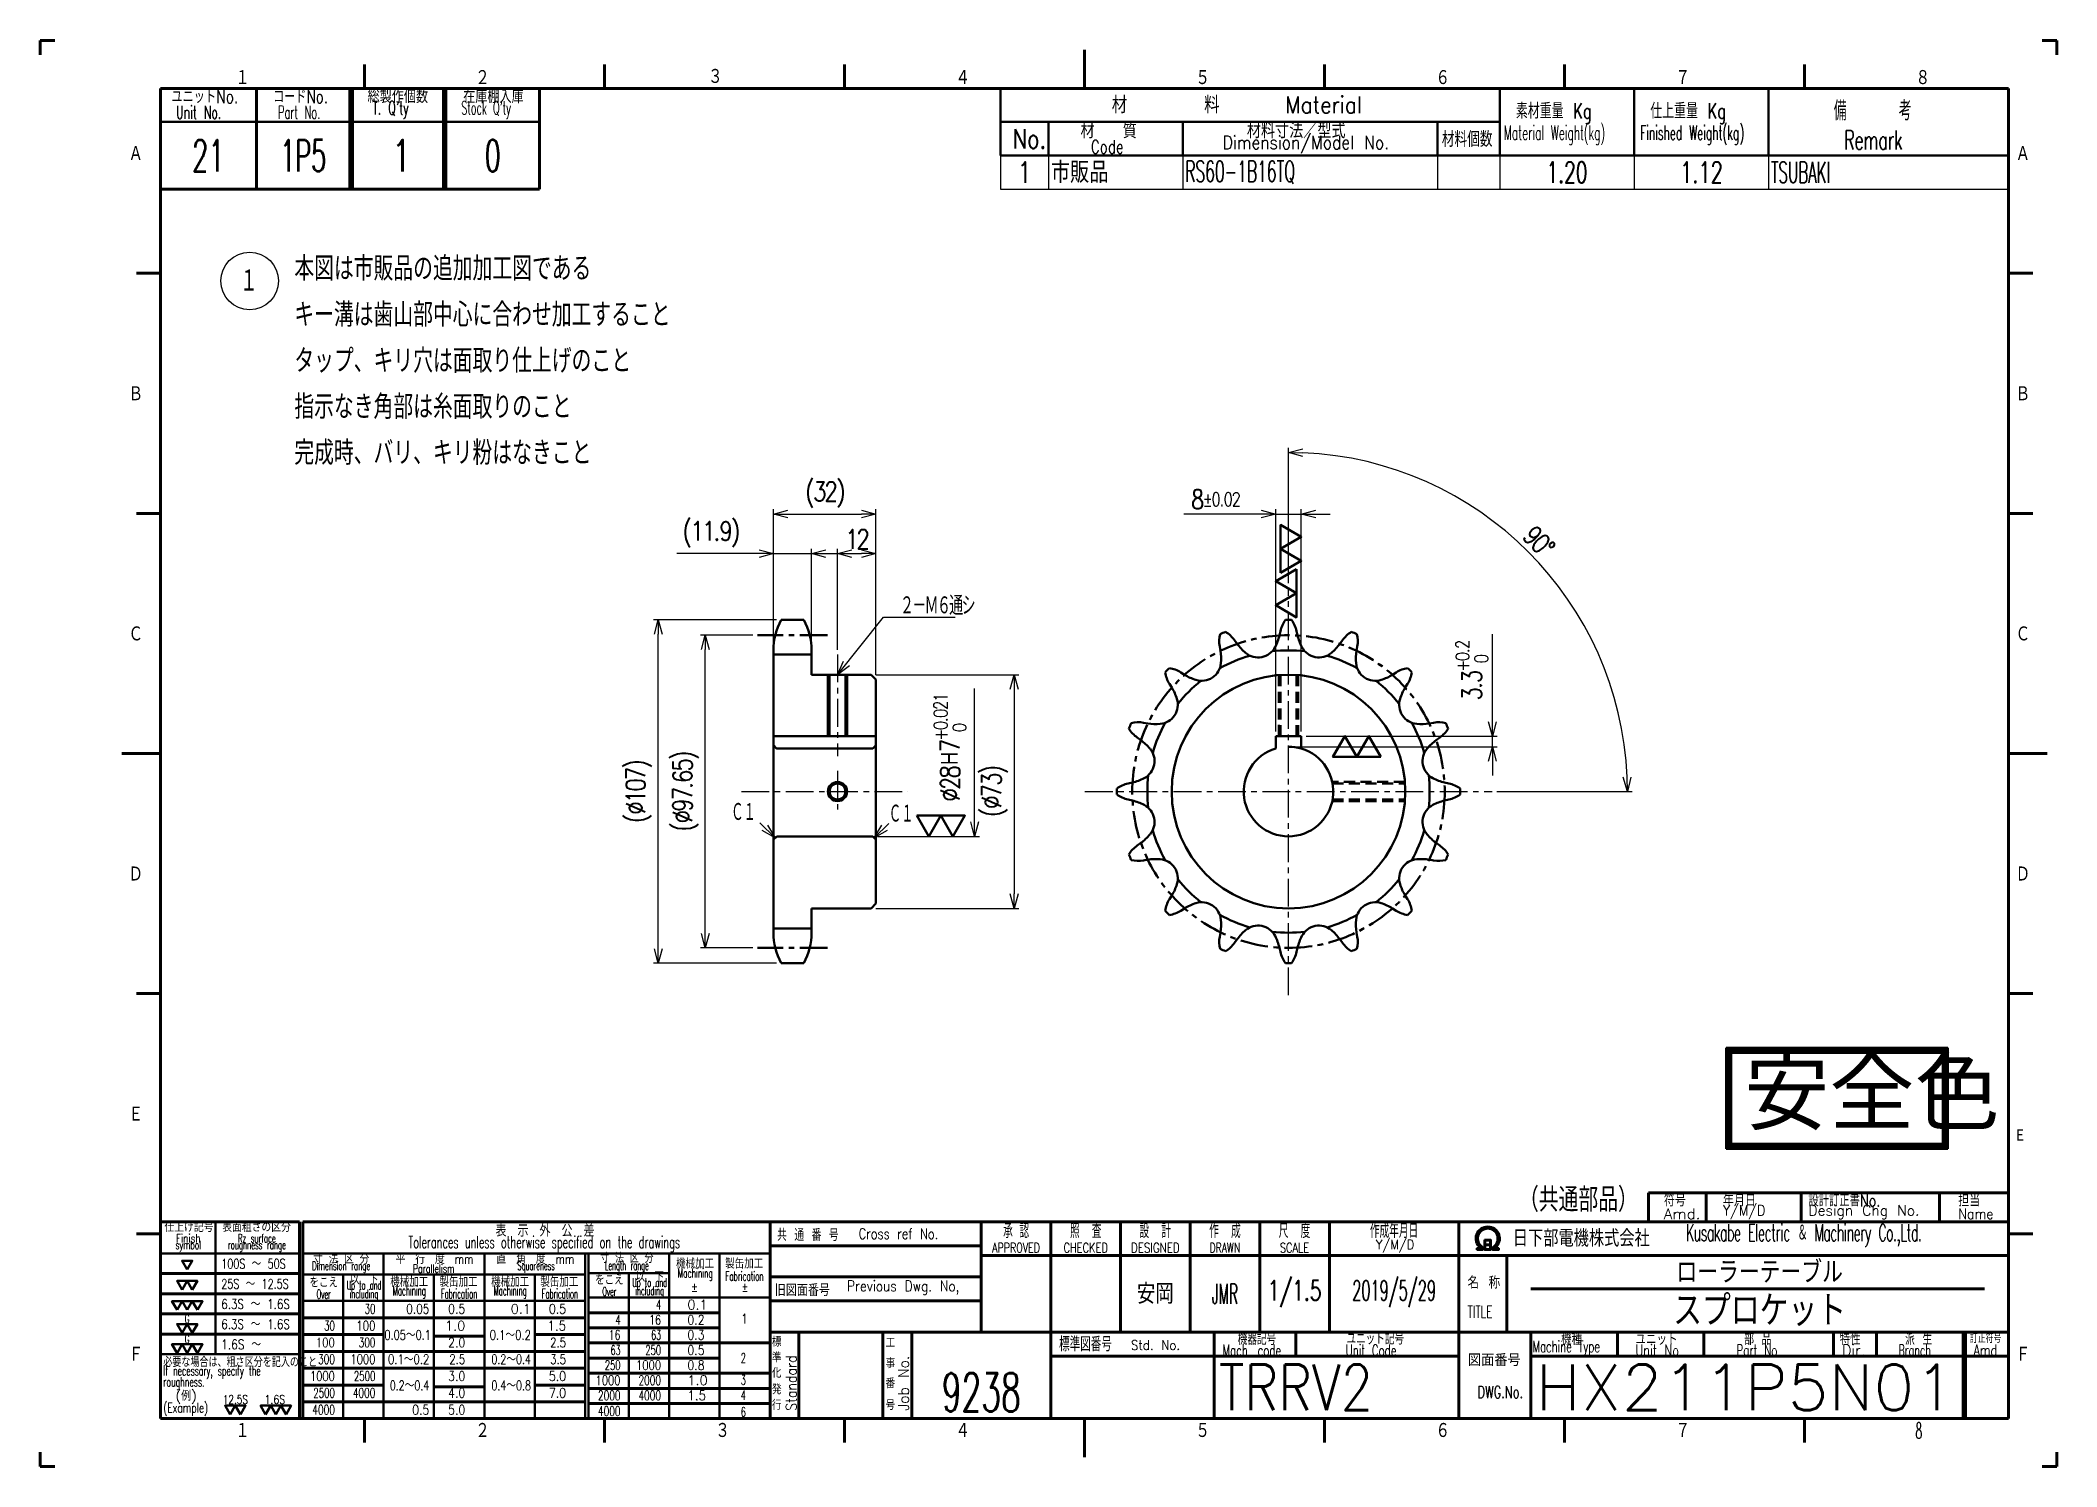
# Model space of a CAD drawing. Header units: millimetres. Extents: x -229 to 401, y -211 to 235.
import ezdxf

# ---------------------------------------------------------------- set-up
doc = ezdxf.new("R2010")
doc.units = ezdxf.units.MM
doc.header["$LTSCALE"] = 0.272835
doc.linetypes.add('CENTER', pattern=[50.8, 31.75, -6.35, 6.35, -6.35])
doc.linetypes.add('DASHED', pattern=[19.05, 12.7, -6.35])
for name, color, linetype in [('NoLayerName_001', 7, 'Continuous'), ('NoLayerName_002', 7, 'Continuous'), ('NoLayerName_003', 7, 'Continuous'), ('NoLayerName_004', 7, 'Continuous')]:
    doc.layers.add(name, color=color, linetype=linetype)
doc.styles.get("Standard").update_dxf_attribs({"font": 'txt', "bigfont": 'extfont2'})
doc.dimstyles.get("Standard").update_dxf_attribs({"dimtxt": 2.5, "dimasz": 2.5, "dimexe": 1.25, "dimexo": 0.625, "dimtad": 1, "dimdec": 3, "dimzin": 0, "dimdsep": 46, "dimtxsty": 'Standard', "dimcen": 2.5, "dimadec": 0, "dimazin": 0, "dimtfac": 0.75, "dimtdec": 3, "dimtmove": 0, "dimatfit": 3, "dimfxl": 1, "dimarcsym": 0})

msp = doc.modelspace()

# ---------------------------------------------------------------- texts
at = {"layer": 'NoLayerName_001', "color": 2, "lineweight": 25, "char_height": 4.125, "attachment_point": 7}
for s, insert in [('\\A1;\\W0.7710;ユニットNo.', (-188.1419, 215.0049)), ('\\A1;\\W0.6000;Unit No.', (-186.6419, 210.0878)), ('\\A1;\\W0.7584;コードNo.', (-156.29, 215.0049)), ('\\A1;\\W0.5455;Part No.', (-154.79, 210.0878)), ('\\A1;\\W0.8333;総製作個数', (-126.8254, 215.0049)), ("\\A1;\\W0.6000;T. Q'ty", (-125.3254, 210.0878)), ("\\A1;\\W0.5263;Stock Q'ty", (-97.5393, 210.0878)), ('\\A1;\\W0.8333;在庫棚入庫', (-96.9491, 215.0049))]:
    msp.add_mtext(s, dxfattribs=dict(at, insert=insert))
at = {"layer": 'NoLayerName_001', "color": 2, "lineweight": 50}
for s, insert, char_height, attachment_point in [('\\A1;\\W0.8333;材\u3000\u3000\u3000\u3000\u3000料', (105.6932, 211.8588), 5.25, 7), ('\\A1;\\W0.8780;Material', (159.9439, 211.8588), 5.25, 7), ('\\A1;\\W0.7051;素材重量 Kg', (231.9611, 208.5771), 4.8, 7), ('\\A1;\\W0.7051;仕上重量 Kg', (273.9611, 208.5771), 4.8, 7), ('\\A1;\\W0.6081;備     考', (331.2957, 209.6271), 6, 7), ('\\A1;\\W0.8333;材\u3000\u3000質', (95.9429, 204.0143), 4.8, 7), ('\\A1;\\W0.8333;材料寸法／型式', (147.9233, 204.0143), 4.8, 7), ('\\A1;\\W0.5361;Material Weight(kg)', (228.2403, 202.0043), 4.5, 7), ('\\A1;\\W0.5415;Finished Weight(kg)', (270.7838, 202.0043), 4.5, 7), ('\\A1;\\W0.8036;No.', (74.6801, 200.8786), 6, 7), ('\\A1;\\W0.7500;Code', (99.163, 199.3104), 4.125, 7), ('\\A1;\\W0.8636;Dimension/Model No.', (140.3241, 199.3104), 4.125, 7), ('\\A1;\\W0.7500;材料個数', (208.8144, 201.3207), 4.8, 7), ('\\A1;\\W0.6000;Remark', (334.5807, 200.5043), 6, 7), ('\\A1;\\W0.8333;符号', (278.1916, -129.6044), 3.75, 7), ('\\A1;\\W0.8333;年月日', (296.6623, -129.6044), 3.75, 7), ('\\A1;\\W0.7800;設計訂正書No.', (323.3708, -129.6044), 3.75, 7), ('\\A1;\\W0.8333;担当', (370.1751, -129.6044), 3.75, 7), ('\\A1;\\W1.0500;Amd.', (278.1916, -133.5528), 3.3, 7), ('\\A1;\\W0.8750;Y/M/D', (296.6623, -133.5528), 3.3, 7), ('\\A1;\\W0.9671;Design Chg No.', (323.3708, -133.5528), 3.3, 7), ('\\A1;\\W0.8750;Name', (370.1751, -133.5528), 3.3, 7), ('\\A1;\\W0.8333;仕上げ記号', (-182.6199, -137.5701), 2.625, 8), ('\\A1;\\W0.7714;Finish', (-182.8373, -140.8636), 2.625, 8), ('\\A1;\\W0.8333;表面粗さの区分', (-161.5202, -137.5701), 2.625, 8), ('\\A1;\\W0.6000;Rz surface', (-161.3907, -140.8636), 2.625, 8), ('\\A1;\\W0.8333;表\u3000示\u3000外\u3000公\u3000差', (-71.388, -139.0448), 3.75, 8), ('\\A1;\\W0.7051;共 通 番 号', (10.7426, -138.4964), 3.75, 5), ('\\A1;\\W0.7905;Cross ref No.', (39.0394, -138.1214), 3.3, 5), ('\\A1;\\W0.5147;承 認', (75.8035, -137.2408), 4.5, 5), ('\\A1;\\W0.4773;照  査', (97.5535, -137.2408), 4.5, 5), ('\\A1;\\W0.4773;設  計', (119.3035, -137.2408), 4.5, 5), ('\\A1;\\W0.4773;作  成', (141.0535, -137.2408), 4.5, 5), ('\\A1;\\W0.4773;尺  度', (162.8036, -137.2408), 4.5, 5), ('\\A1;\\W0.5833;作成年月日', (186.3468, -139.4908), 4.5, 7), ('\\A1;\\W0.8233;日下部電機株式会社', (231.0027, -142.1786), 5.25, 7), ('\\A1;\\W0.5647;\\T0.9000;Kusakabe Electric ＆ Machinery Co.,Ltd.', (285.0692, -142.1786), 5.25, 7), ('\\A1;\\W0.6545;symbol', (-182.8373, -143.8159), 2.625, 8), ('\\A1;\\W0.6000;roughness range', (-161.3907, -143.8159), 2.625, 8), ('\\A1;\\W0.7051;寸 法 区 分', (-135.0625, -147.5519), 3, 8), ('\\A1;\\W0.7609;平\u3000行\u3000度\u3000mm', (-105.9084, -147.5519), 3, 8), ('\\A1;\\W0.5909;Tolerances unless otherwise specified on the drawings', (-71.6193, -143.8702), 3.75, 8), ('\\A1;\\W0.7609;直\u3000角\u3000度\u3000mm', (-74.4084, -147.5519), 3, 8), ('\\A1;\\W0.7051;寸 法 区 分', (-45.8125, -147.2894), 2.85, 8), ('\\A1;\\W0.7200;APPROVED', (75.8035, -142.4908), 3, 5), ('\\A1;\\W0.7500;CHECKED', (97.5535, -142.4908), 3, 5), ('\\A1;\\W0.7826;DESIGNED', (119.3035, -142.4908), 3, 5), ('\\A1;\\W0.7031;DRAWN', (141.0535, -142.4908), 3, 5), ('\\A1;\\W0.7500;SCALE', (162.8036, -142.4908), 3, 5), ('\\A1;\\W0.8750;Y/M/D', (188.2194, -143.9908), 3, 7), ('\\A1;\\W0.7340;100S ～ 50S', (-172.5356, -148.9843), 3, 7), ('\\A1;\\W0.6037;Dimension range', (-135.0625, -150.3301), 2.625, 8), ('\\A1;\\W0.8333;以\u3000下', (-127.9163, -153.9488), 2.85, 8), ('\\A1;\\W0.6849;Parallelism', (-106.1725, -150.3301), 2.625, 8), ('\\A1;\\W0.5500;Squareness', (-74.1752, -150.3301), 2.625, 8), ('\\A1;\\W0.8333;をこえ', (-51.2663, -154.0287), 2.85, 8), ('\\A1;\\W0.5000;Length range', (-45.8125, -150.4076), 2.85, 8), ('\\A1;\\W0.8333;以\u3000下', (-38.6663, -153.1287), 2.85, 8), ('\\A1;\\W0.8333;機械加工', (-24.5051, -149.0141), 2.85, 8), ('\\A1;\\W0.5870;Machining', (-24.4368, -152.7867), 2.85, 8), ('\\A1;\\W0.5690;Fabrication', (-9.0627, -152.7867), 2.85, 8), ('\\A1;\\W0.8333;製缶加工', (-9.1539, -149.0141), 2.85, 8), ('\\A1;\\W0.8824;名 称', (216.8251, -155.2657), 3.75, 7), ('\\A1;\\W0.7353;25S ～ 12.5S', (-172.5356, -155.2843), 3, 7), ('\\A1;\\W0.8333;をこえ', (-140.5163, -154.8488), 2.85, 8), ('\\A1;\\W0.4500;Over', (-140.5163, -158.4938), 3, 8), ('\\A1;\\W0.5651;including', (-127.9163, -159.1522), 2.7, 8), ('\\A1;\\W0.4500;Up to and', (-127.934, -156.4167), 2.7, 8), ('\\A1;\\W0.8333;機械加工', (-113.7876, -154.7346), 2.85, 8), ('\\A1;\\W0.5283;Machining', (-113.7876, -158.3797), 3, 8), ('\\A1;\\W0.5121;Fabrication', (-98.238, -158.3797), 3, 8), ('\\A1;\\W0.8333;製缶加工', (-98.4057, -154.7346), 2.85, 8), ('\\A1;\\W0.8333;機械加工', (-82.2876, -154.7346), 2.85, 8), ('\\A1;\\W0.5283;Machining', (-82.2876, -158.3797), 3, 8), ('\\A1;\\W0.5121;Fabrication', (-66.738, -158.3797), 3, 8), ('\\A1;\\W0.8333;製缶加工', (-66.9057, -154.7346), 2.85, 8), ('\\A1;\\W0.4500;Over', (-51.2663, -157.5238), 2.7, 8), ('\\A1;\\W0.5651;including', (-38.6663, -158.1821), 2.7, 8), ('\\A1;\\W0.4500;Up to and', (-38.684, -155.5967), 2.7, 8), ('\\A1;\\W0.8333;±', (-24.6614, -156.1761), 2.85, 8), ('\\A1;\\W0.8333;±', (-8.9114, -156.1761), 2.85, 8), ('\\A1;\\W0.8333;旧図面番号', (0.4301, -157.6214), 3.75, 7), ('\\A1;\\W0.8407;Previous Dwg. No,', (22.9519, -157.1714), 3.3, 7), ('\\A1;\\W0.6000;G', (-182.5071, -166.0424), 2.7, 9), ('\\A1;\\W0.7867;6.3S ～ 1.6S', (-172.5356, -161.5843), 3, 7), ('\\A1;\\W0.6545;30', (-124.3731, -163.0896), 3, 9), ('\\A1;\\W0.8000;0.05', (-107.5376, -163.0896), 3, 9), ('\\A1;\\W0.8308;0.5', (-96.3108, -163.0896), 3, 9), ('\\A1;\\W0.9818;0.1', (-75.786, -163.0896), 3, 9), ('\\A1;\\W0.8308;0.5', (-64.8108, -163.0896), 3, 9), ('\\A1;\\W0.6000;4', (-47.7952, -166.5021), 3, 9), ('\\A1;\\W0.7200;16', (-35.1231, -166.5021), 3, 9), ('\\A1;\\W0.6000;4', (-35.1231, -161.7771), 3, 9), ('\\A1;\\W0.8308;0.2', (-26.8892, -166.5021), 3, 7), ('\\A1;\\W0.9818;0.1', (-26.8892, -161.7771), 3, 7), ('\\A1;\\W0.9000;1', (-10.195, -166.1558), 3, 7), ('\\A1;\\W0.6429;TITLE', (216.8251, -164.3932), 3.75, 7), ('\\A1;\\W0.6000;G', (-182.5071, -172.3424), 2.7, 9), ('\\A1;\\W0.7867;6.3S ～ 1.6S', (-172.5356, -167.8843), 3, 7), ('\\A1;\\W0.6545;30', (-137.0452, -168.3396), 3, 9), ('\\A1;\\W0.7714;100', (-124.3731, -168.3396), 3, 9), ('\\A1;\\W0.7459;0.05～0.1', (-107.0289, -171.2406), 3, 9), ('\\A1;\\W0.9818;1.0', (-96.3108, -168.3396), 3, 9), ('\\A1;\\W0.7692;0.1～0.2', (-75.786, -171.2406), 3, 9), ('\\A1;\\W0.9000;1.5', (-64.8108, -168.3396), 3, 9), ('\\A1;\\W0.7200;16', (-47.7952, -171.2271), 3, 9), ('\\A1;\\W0.6000;63', (-35.1231, -171.2271), 3, 9), ('\\A1;\\W0.8308;0.3', (-26.8892, -171.2271), 3, 7), ('\\A1;\\W0.8333;標', (-0.4897, -173.3626), 3, 7), ('\\A1;\\W0.6667;標準図番号', (89.2382, -174.84), 4.5, 7), ('\\A1;\\W0.6667;機器記号', (145.061, -172.8556), 3.75, 7), ('\\A1;\\W0.6667;ユニット記号', (179.0149, -172.7317), 3.75, 7), ('\\A1;\\W0.8333;機種', (246.0672, -172.8627), 3.6, 7), ('\\A1;\\W0.8333;ユニット', (269.2911, -172.8627), 3.6, 7), ('\\A1;\\W0.7353;部 品', (303.3287, -172.8627), 3.6, 7), ('\\A1;\\W0.8333;特性', (333.0809, -172.8627), 3.6, 7), ('\\A1;\\W0.7353;派 生', (353.5751, -172.8627), 3.6, 7), ('\\A1;\\W0.5833;訂正符号', (373.8329, -172.2627), 3, 7), ('\\A1;\\W0.8065;1.6S ～ ', (-172.5356, -174.1843), 3, 7), ('\\A1;\\W0.7714;100', (-137.0452, -173.5896), 3, 9), ('\\A1;\\W0.6750;300', (-137.0452, -178.8396), 3, 9), ('\\A1;\\W0.7579;1000', (-124.3731, -178.8396), 3, 9), ('\\A1;\\W0.6750;300', (-124.3731, -173.5896), 3, 9), ('\\A1;\\W0.7692;0.1～0.2', (-107.5376, -178.8396), 3, 9), ('\\A1;\\W0.8308;2.0', (-96.3108, -173.5896), 3, 9), ('\\A1;\\W0.7714;2.5', (-96.3108, -178.8396), 3, 9), ('\\A1;\\W0.7229;0.2～0.4', (-75.786, -178.8396), 3, 9), ('\\A1;\\W0.7714;2.5', (-64.8108, -173.5896), 3, 9), ('\\A1;\\W0.7714;3.5', (-64.8108, -178.8396), 3, 9), ('\\A1;\\W0.6000;63', (-47.7952, -175.9521), 3, 9), ('\\A1;\\W0.6353;250', (-35.1231, -175.9521), 3, 9), ('\\A1;\\W0.8308;0.5', (-26.8892, -175.9521), 3, 7), ('\\A1;\\W0.6000;2', (-10.195, -178.3947), 3, 7), ('\\A1;\\W0.8333;準', (-0.4897, -178.333), 3, 7), ('\\A1;\\W0.8333;工', (35.0193, -173.6507), 3, 7), ('\\A1;\\W0.9000;Std. No.', (111.6965, -174.39), 3, 7), ('\\A1;\\W0.6429;Mach. code', (140.284, -176.3508), 3.6, 7), ('\\A1;\\W0.6480;Unit Code', (178.7854, -176.3508), 3.6, 7), ('\\A1;図面番号', (216.9635, -179.4537), 3.75, 7), ('\\A1;\\W0.6353;Machine Type', (237.1727, -176.3329), 3.6, 7), ('\\A1;\\W0.7200;Unit No.', (269.3015, -176.3329), 3.6, 7), ('\\A1;\\W0.6545;Part No.', (300.8873, -176.3329), 3.6, 7), ('\\A1;\\W0.9000;Dir.', (333.8779, -176.3329), 3.6, 7), ('\\A1;\\W0.6000;Branch', (351.5284, -176.3329), 3.6, 7), ('\\A1;\\W0.7200;Amd.', (374.935, -176.3329), 3.6, 7), ('\\A1;\\W0.7083;必要な場合は、粗さ区分を記入のこと', (-190.6554, -179.7887), 2.85, 7), ('\\A1;\\W0.5851;If necessary, specify the', (-190.6554, -183.3954), 3, 7), ('\\A1;\\W0.7579;1000', (-137.0452, -184.0896), 3, 9), ('\\A1;\\W0.6545;2500', (-124.3731, -184.0896), 3, 9), ('\\A1;\\W0.8308;3.0', (-96.3108, -184.0896), 3, 9), ('\\A1;\\W0.8308;5.0', (-64.8108, -184.0896), 3, 9), ('\\A1;\\W0.7579;1000', (-47.7952, -185.4021), 3, 9), ('\\A1;\\W0.6353;250', (-47.7952, -180.6771), 3, 9), ('\\A1;\\W0.7579;1000', (-35.1231, -180.6771), 3, 9), ('\\A1;\\W0.6857;2000', (-35.1231, -185.4021), 3, 9), ('\\A1;\\W0.8308;0.8', (-26.8892, -180.6771), 3, 7), ('\\A1;\\W0.9818;1.0', (-26.8892, -185.4021), 3, 7), ('\\A1;\\W0.6000;3', (-10.195, -185.3075), 3, 7), ('\\A1;\\W0.8333;化', (-0.4897, -183.0766), 3, 7), ('\\A1;\\W0.8333;事', (35.0193, -180.111), 3, 7), ('\\A1;\\W0.5893;roughness.', (-190.6554, -186.8836), 3, 7), ('\\A1;\\W0.9474;(例)', (-186.774, -191.2473), 3, 7), ('\\A1;\\W0.7500;12.5S', (-172.0175, -191.2239), 2.7, 7), ('\\A1;\\W0.8000;1.6S', (-159.0552, -191.2239), 2.7, 7), ('\\A1;\\W0.6545;2500', (-137.0452, -189.3396), 3, 9), ('\\A1;\\W0.6857;4000', (-124.3731, -189.3396), 3, 9), ('\\A1;\\W0.7229;0.2～0.4', (-107.5376, -186.9794), 3, 9), ('\\A1;\\W0.8308;4.0', (-96.3108, -189.3396), 3, 9), ('\\A1;\\W0.7229;0.4～0.8', (-75.786, -186.9794), 3, 9), ('\\A1;\\W0.8308;7.0', (-64.8108, -189.3396), 3, 9), ('\\A1;\\W0.6857;2000', (-47.7952, -190.1271), 3, 9), ('\\A1;\\W0.6857;4000', (-35.1231, -190.1271), 3, 9), ('\\A1;\\W0.9000;1.5', (-26.8892, -190.1271), 3, 7), ('\\A1;\\W0.6000;4', (-10.195, -190.0325), 3, 7), ('\\A1;\\W0.8333;発', (-0.4897, -188.2927), 3, 7), ('\\A1;\\W0.8333;番', (35.0193, -186.3647), 3, 7), ('\\A1;\\W0.7000;DWG.No.', (227.0885, -187.565), 3.75, 5), ('\\A1;\\W0.6894;(Example)', (-190.6554, -194.965), 3, 7), ('\\A1;\\W0.6857;4000', (-137.0452, -194.5896), 3, 9), ('\\A1;\\W0.8308;0.5', (-107.5376, -194.5896), 3, 9), ('\\A1;\\W0.8308;5.0', (-96.3108, -194.5896), 3, 9), ('\\A1;\\W0.6857;4000', (-47.7952, -195.0021), 3, 9), ('\\A1;\\W0.6000;6', (-10.195, -195.2825), 3, 7), ('\\A1;\\W0.8333;行', (-0.4897, -193.1395), 3, 7), ('\\A1;\\W0.8333;号', (35.0193, -193.1395), 3, 7)]:
    msp.add_mtext(s, dxfattribs=dict(at, insert=insert, char_height=char_height, attachment_point=attachment_point))
at = {"layer": 'NoLayerName_001', "color": 2, "linetype": 'Continuous', "lineweight": 50, "insert": (39.5128, 55.1004), "char_height": 6, "attachment_point": 7, "line_spacing_factor": 0.75}
msp.add_mtext('\\A1;\\W0.6667;\\T0.8750;２－Ｍ６通シ', dxfattribs=at)
at = {"layer": 'NoLayerName_001', "color": 2, "lineweight": 50, "char_height": 3.3, "attachment_point": 7, "rotation": 90.0000025}
for s, insert in [('\\A1;\\W0.8750;Standard', (7.2081, -193.426)), ('\\A1;\\W0.9671;Job No.', (42.3001, -193.426))]:
    msp.add_mtext(s, dxfattribs=dict(at, insert=insert))
at = {"layer": 'NoLayerName_003', "color": 2, "lineweight": 100, "char_height": 7.5, "attachment_point": 7}
for s, insert in [('\\A1;\\W0.7500;本図は市販品の追加加工図である', (-149.7093, 159.5572)), ('\\A1;\\W0.7500;キー溝は歯山部中心に合わせ加工すること', (-149.7093, 145.1572)), ('\\A1;\\W0.7500;タップ、キリ穴は面取り仕上げのこと', (-149.7093, 130.7572)), ('\\A1;\\W0.7500;指示なき角部は糸面取りのこと', (-149.7093, 116.3572)), ('\\A1;\\W0.7500;完成時、バリ、キリ粉はなきこと', (-149.7093, 101.9572)), ('\\A1;\\W0.7500;（共通部品）', (232.9301, -131.3714))]:
    msp.add_mtext(s, dxfattribs=dict(at, insert=insert))
at = {"layer": 'NoLayerName_004', "color": 7, "lineweight": 100}
for s, insert, char_height, attachment_point in [('\\A1;\\W0.8333;１', (-168.1699, 220.4925), 4.96621, 7), ('\\A1;\\W0.8333;２', (-93.1699, 220.4925), 4.96621, 7), ('\\A1;\\W0.8333;３', (-18.1699, 223.3269), 4.96621, 5), ('\\A1;\\W0.8333;４', (56.8301, 220.4925), 4.96621, 7), ('\\A1;\\W0.8333;５', (131.8301, 220.4925), 4.96621, 7), ('\\A1;\\W0.8333;６', (206.8301, 220.4925), 4.96621, 7), ('\\A1;\\W0.8333;７', (281.8301, 220.4925), 4.96621, 7), ('\\A1;\\W0.8333;８', (356.8301, 220.4925), 4.96621, 7), ('\\A1;\\W0.8333;Ａ', (-201.523, 196.7312), 4.96621, 7), ('\\A1;\\W0.8333;Ａ', (388.093, 196.7312), 4.96621, 7), ('\\A1;\\W0.8333;Ｂ', (-201.523, 121.7312), 4.96621, 7), ('\\A1;\\W0.8333;Ｂ', (388.093, 121.7312), 4.96621, 7), ('\\A1;\\W0.8333;Ｃ', (-201.523, 46.7312), 4.96621, 7), ('\\A1;\\W0.8333;Ｃ', (388.093, 46.7312), 4.96621, 7), ('\\A1;\\W0.8333;Ｄ', (-201.523, -28.2688), 4.96621, 7), ('\\A1;\\W0.8333;Ｄ', (388.093, -28.2688), 4.96621, 7), ('\\A1;\\W0.8333;Ｅ', (-201.523, -103.2688), 4.96621, 7), ('\\A1;\\W0.8333;Ｅ', (387.6604, -109.4102), 3.972968, 7), ('\\A1;\\W0.8333;Ｆ', (-201.523, -178.2688), 4.96621, 7), ('\\A1;\\W0.8333;Ｆ', (388.093, -178.2688), 4.96621, 7), ('\\A1;\\W0.8333;１', (-168.1699, -202.0738), 4.96621, 7), ('\\A1;\\W0.8333;２', (-93.1699, -202.0738), 4.96621, 7), ('\\A1;\\W0.8333;３', (-18.1699, -202.0738), 4.96621, 7), ('\\A1;\\W0.8333;４', (56.8301, -202.0738), 4.96621, 7), ('\\A1;\\W0.8333;５', (131.8301, -202.0738), 4.96621, 7), ('\\A1;\\W0.8333;６', (206.8301, -202.0738), 4.96621, 7), ('\\A1;\\W0.8333;７', (281.8301, -202.0738), 4.96621, 7), ('\\A1;\\W0.5000;8', (356.8301, -202.0738), 4.96621, 7)]:
    msp.add_mtext(s, dxfattribs=dict(at, insert=insert, char_height=char_height, attachment_point=attachment_point))

# ---------------------------------------------------------------- blocks, each defined once
blk = doc.blocks.new('SX_FinishSymbol_2')
at = {"color": 0, "linetype": 'ByBlock', "lineweight": -2}
for points in [[(-1, 0.866), (-0.5, 0), (0, 0.866)], [(0, 0.866), (0.5, 0), (1, 0.866)]]:
    blk.add_lwpolyline(points, close=True, dxfattribs=at)
blk = doc.blocks.new('_OPEN30')
at = {"color": 0, "linetype": 'ByBlock', "lineweight": -2}
for p, q in [((-1, 0.267949), (0, 0)), ((0, 0), (-1, -0.267949)), ((0, 0), (-1, 0))]:
    blk.add_line(p, q, dxfattribs=at)
blk = doc.blocks.new('*D14')
at = {"layer": 'Defpoints', "color": 0}
for p in [(-35.99, 53.6), (2.4, 53.6), (2.4, -53.6)]:
    blk.add_point(p, dxfattribs=at)
at = {"layer": 'NoLayerName_001', "color": 0, "linetype": 'Continuous', "lineweight": 25}
for p, q in [((0.9, 53.6), (-37.49, 53.6)), ((-35.99, -49.1), (-35.99, 49.1)), ((0.9, -53.6), (-37.49, -53.6))]:
    blk.add_line(p, q, dxfattribs=at)
at = {"layer": 'NoLayerName_001', "color": 0, "lineweight": 25, "xscale": 4.5, "yscale": 4.5, "zscale": 4.5}
for p, rotation in [((-35.99, 53.6), 90), ((-35.99, -53.6), 270)]:
    blk.add_blockref('_OPEN30', p, dxfattribs=dict(at, rotation=rotation))
at = {"layer": 'NoLayerName_001', "color": 2, "lineweight": 50, "insert": (-42.06, 0), "char_height": 6, "attachment_point": 5, "rotation": 90}
blk.add_mtext('\\W0.8000;\\T0.8750;(%%c107)', dxfattribs=at)
blk = doc.blocks.new('*D15')
at = {"layer": 'Defpoints', "color": 0}
for p in [(-21.33, 48.83), (-5, 48.83), (-5, -48.83)]:
    blk.add_point(p, dxfattribs=at)
at = {"layer": 'NoLayerName_001', "color": 0, "linetype": 'Continuous', "lineweight": 25}
for p, q in [((-6.5, 48.83), (-22.83, 48.83)), ((-21.33, -44.33), (-21.33, 44.33)), ((-6.5, -48.83), (-22.83, -48.83))]:
    blk.add_line(p, q, dxfattribs=at)
at = {"layer": 'NoLayerName_001', "color": 0, "lineweight": 25, "xscale": 4.5, "yscale": 4.5, "zscale": 4.5}
for p, rotation in [((-21.33, 48.83), 90), ((-21.33, -48.83), 270)]:
    blk.add_blockref('_OPEN30', p, dxfattribs=dict(at, rotation=rotation))
at = {"layer": 'NoLayerName_001', "color": 2, "lineweight": 50, "insert": (-27.4, 0), "char_height": 6, "attachment_point": 5, "rotation": 90}
blk.add_mtext('\\W0.8000;\\T0.8750;(%%c97.65)', dxfattribs=at)
blk = doc.blocks.new('DIM_0002')
at = {"color": 3, "linetype": 'Continuous', "lineweight": 25}
blk.add_line((13.71, 0), (8.97, 4.74), dxfattribs=at)
blk.add_lwpolyline([(11.38, 4.03), (13.71, 0), (9.68, 2.33)], dxfattribs=at)
at = {"color": 2, "linetype": 'Continuous', "lineweight": 50, "width": 0.583333}
blk.add_text('Ｃ１', height=6, dxfattribs=at).set_placement((0, 5.06))
blk = doc.blocks.new('DIM_0003')
at = {"color": 3, "linetype": 'Continuous', "lineweight": 25}
blk.add_line((0, 0), (4.54, 4.54), dxfattribs=at)
blk.add_lwpolyline([(4.03, 2.33), (0, 0), (2.33, 4.03)], dxfattribs=at)
at = {"color": 2, "linetype": 'Continuous', "lineweight": 50, "width": 0.583333}
blk.add_text('Ｃ１', height=6, dxfattribs=at).set_placement((4.54, 4.54))
blk = doc.blocks.new('*D18')
at = {"layer": 'Defpoints', "color": 0}
for p in [(30.5, 36.5), (30.5, -36.5), (75.21, -36.5)]:
    blk.add_point(p, dxfattribs=at)
at = {"layer": 'NoLayerName_001', "color": 0, "linetype": 'Continuous', "lineweight": 25}
for p, q in [((32, 36.5), (76.71, 36.5)), ((75.21, 32), (75.21, -32)), ((32, -36.5), (76.71, -36.5))]:
    blk.add_line(p, q, dxfattribs=at)
at = {"layer": 'NoLayerName_001', "color": 0, "lineweight": 25, "xscale": 4.5, "yscale": 4.5, "zscale": 4.5}
for p, rotation in [((75.21, 36.5), 90), ((75.21, -36.5), 270)]:
    blk.add_blockref('_OPEN30', p, dxfattribs=dict(at, rotation=rotation))
at = {"layer": 'NoLayerName_001', "color": 2, "lineweight": 50, "insert": (69.14, 0), "char_height": 6, "attachment_point": 5, "rotation": 90}
blk.add_mtext('\\W0.8000;\\T0.8750;(%%c73)', dxfattribs=at)
blk = doc.blocks.new('*D20')
at = {"layer": 'Defpoints', "color": 0}
for p in [(31, 14), (62.82, 14), (31, -14)]:
    blk.add_point(p, dxfattribs=at)
at = {"layer": 'NoLayerName_001', "color": 0, "linetype": 'Continuous', "lineweight": 25}
for p, q in [((62.82, -9.5), (62.82, 32.17)), ((32.5, -14), (64.32, -14))]:
    blk.add_line(p, q, dxfattribs=at)
at = {"layer": 'NoLayerName_001', "color": 0, "lineweight": 25, "xscale": 4.5, "yscale": 4.5, "zscale": 4.5, "rotation": 270}
blk.add_blockref('_OPEN30', (62.82, -14), dxfattribs=at)
at = {"layer": 'NoLayerName_001', "color": 2, "lineweight": 50, "insert": (55.17, 13.72), "char_height": 6, "attachment_point": 5, "rotation": 90}
blk.add_mtext('\\A1;\\W0.8000;\\T0.8750;%%c28Ｈ7{{\\H0.70x;\\A1;\\S+0.021^  0;}}', dxfattribs=at)
blk = doc.blocks.new('_NONE')
blk = doc.blocks.new('*D21')
at = {"layer": 'Defpoints', "color": 0}
for p in [(32, 86.66), (0, 44.1), (32, 35)]:
    blk.add_point(p, dxfattribs=at)
at = {"layer": 'NoLayerName_001', "color": 0, "linetype": 'Continuous', "lineweight": 25}
for p, q in [((0, 45.6), (0, 88.16)), ((4.5, 86.66), (27.5, 86.66)), ((32, 36.5), (32, 88.16))]:
    blk.add_line(p, q, dxfattribs=at)
at = {"layer": 'NoLayerName_001', "color": 0, "lineweight": 25, "xscale": 4.5, "yscale": 4.5, "zscale": 4.5, "rotation": 180}
blk.add_blockref('_OPEN30', (0, 86.66), dxfattribs=at)
at = {"layer": 'NoLayerName_001', "color": 0, "lineweight": 25, "xscale": 4.5, "yscale": 4.5, "zscale": 4.5}
blk.add_blockref('_OPEN30', (32, 86.66), dxfattribs=at)
at = {"layer": 'NoLayerName_001', "color": 2, "lineweight": 50, "insert": (16, 92.73), "char_height": 6, "attachment_point": 5}
blk.add_mtext('\\W0.8000;\\T0.8750;(32)', dxfattribs=at)
blk = doc.blocks.new('*D22')
at = {"layer": 'Defpoints', "color": 0}
for p in [(11.9, 74.3), (0, 44.1), (11.9, 44.1)]:
    blk.add_point(p, dxfattribs=at)
at = {"layer": 'NoLayerName_001', "color": 0, "linetype": 'Continuous', "lineweight": 25}
for p, q in [((0, 45.6), (0, 75.8)), ((11.9, 45.6), (11.9, 75.8)), ((0, 74.3), (-30.17, 74.3)), ((-4.5, 74.3), (-9, 74.3)), ((0, 74.3), (11.9, 74.3)), ((16.4, 74.3), (20.9, 74.3))]:
    blk.add_line(p, q, dxfattribs=at)
at = {"layer": 'NoLayerName_001', "color": 0, "lineweight": 25, "xscale": 4.5, "yscale": 4.5, "zscale": 4.5}
blk.add_blockref('_OPEN30', (0, 74.3), dxfattribs=at)
at = {"layer": 'NoLayerName_001', "color": 0, "lineweight": 25, "xscale": 4.5, "yscale": 4.5, "zscale": 4.5, "rotation": 180}
blk.add_blockref('_OPEN30', (11.9, 74.3), dxfattribs=at)
at = {"layer": 'NoLayerName_001', "color": 2, "lineweight": 50, "insert": (-19.59, 80.37), "char_height": 6, "attachment_point": 5}
blk.add_mtext('\\W0.8000;\\T0.8750;(11.9)', dxfattribs=at)
blk = doc.blocks.new('*D23')
at = {"layer": 'Defpoints', "color": 0}
for p in [(32, 74.3), (20, 42.78), (32, 35)]:
    blk.add_point(p, dxfattribs=at)
at = {"layer": 'NoLayerName_001', "color": 0, "linetype": 'Continuous', "lineweight": 25}
for p, q in [((20, 44.28), (20, 75.8)), ((32, 36.5), (32, 75.8)), ((24.5, 74.3), (27.5, 74.3))]:
    blk.add_line(p, q, dxfattribs=at)
at = {"layer": 'NoLayerName_001', "color": 0, "lineweight": 25, "xscale": 4.5, "yscale": 4.5, "zscale": 4.5, "rotation": 180}
blk.add_blockref('_OPEN30', (20, 74.3), dxfattribs=at)
at = {"layer": 'NoLayerName_001', "color": 0, "lineweight": 25, "xscale": 4.5, "yscale": 4.5, "zscale": 4.5}
blk.add_blockref('_OPEN30', (32, 74.3), dxfattribs=at)
at = {"layer": 'NoLayerName_001', "color": 2, "lineweight": 50, "insert": (26, 78.8), "char_height": 6, "attachment_point": 5}
blk.add_mtext('\\W0.8000;\\T0.8750;12', dxfattribs=at)
blk = doc.blocks.new('JZB_0005')
at = {"layer": 'NoLayerName_002', "color": 4, "linetype": 'CENTER', "lineweight": 25}
blk.add_line((2.46, 31.75), (2.46, 0), dxfattribs=at)
at = {"layer": 'NoLayerName_002', "color": 7, "linetype": 'Continuous', "lineweight": 50}
for p, q in [((0, 6.28), (0, 25.48)), ((4.92, 6.28), (4.92, 25.48))]:
    blk.add_line(p, q, dxfattribs=at)
blk = doc.blocks.new('JZB_0006')
at = {"layer": 'NoLayerName_002', "color": 4, "linetype": 'CENTER', "lineweight": 25}
blk.add_line((2.46, 13), (2.46, 0), dxfattribs=at)
at = {"layer": 'NoLayerName_002', "color": 7, "linetype": 'Continuous', "lineweight": 50}
blk.add_circle((2.46, 6.5), 2.46, dxfattribs=at)
blk = doc.blocks.new('JZB_0007')
at = {"layer": 'NoLayerName_002', "color": 7, "linetype": 'Continuous', "lineweight": 50}
for p, q in [((2.4, 107.2), (9.5, 107.2)), ((0, 9.5), (0, 97.7)), ((0, 96.4), (11.9, 96.4)), ((11.9, 97.7), (11.9, 90.1)), ((11.9, 90.1), (30.5, 90.1)), ((32, 88.6), (30.5, 90.1)), ((32, 88.6), (32, 18.6)), ((32, 70.9), (0, 70.9)), ((1, 67.02), (31, 67.02)), ((1, 39.6), (0, 38.6)), ((31, 39.6), (1, 39.6)), ((32, 38.6), (31, 39.6)), ((30.5, 17.1), (11.9, 17.1)), ((11.9, 17.1), (11.9, 9.5)), ((30.5, 17.1), (32, 18.6)), ((0, 10.8), (11.9, 10.8)), ((9.5, 0), (2.4, 0))]:
    blk.add_line(p, q, dxfattribs=at)
at = {"layer": 'NoLayerName_002', "color": 3, "linetype": 'Continuous', "lineweight": 50}
for p, q in [((17, 90.1), (17, 70.9)), ((23, 70.9), (23, 90.1))]:
    blk.add_line(p, q, dxfattribs=at)
blk.add_circle((20, 53.6), 3, dxfattribs=at)
at = {"layer": 'NoLayerName_002', "color": 7, "linetype": 'Continuous', "lineweight": 50}
for centre, start, end in [((20, 97.7), 151.64387, 180), ((-8.1, 97.7), 0, 28.35613), ((20, 9.5), 180, 208.35613), ((-8.1, 9.5), 331.64387, 360)]:
    blk.add_arc(centre, 20, start, end, dxfattribs=at)
for points, start_tangent, end_tangent in [([(0, 68.06), (0.75, 67.28), (1, 67.02)], (0.693227, -0.720719), (0.692184, -0.721721)), ([(31, 67.02), (31.25, 67.28), (32, 68.06)], (0.692184, 0.721721), (0.693227, 0.720719))]:
    blk.add_spline(points, degree=3, dxfattribs=dict(at, start_tangent=start_tangent, end_tangent=end_tangent))
blk = doc.blocks.new('*D24')
at = {"layer": 'Defpoints', "color": 0}
for p in [(160.92, 14), (164.92, 17.3), (224.62, 17.3)]:
    blk.add_point(p, dxfattribs=at)
at = {"layer": 'NoLayerName_001', "color": 0, "linetype": 'Continuous', "lineweight": 25}
for p, q in [((224.62, 17.3), (224.62, 49.17)), ((224.62, 21.8), (224.62, 26.3)), ((162.42, 14), (226.12, 14)), ((166.42, 17.3), (226.12, 17.3)), ((224.62, 14), (224.62, 17.3)), ((224.62, 9.5), (224.62, 5))]:
    blk.add_line(p, q, dxfattribs=at)
at = {"layer": 'NoLayerName_001', "color": 0, "lineweight": 25, "xscale": 4.5, "yscale": 4.5, "zscale": 4.5}
for p, rotation in [((224.62, 17.3), 270), ((224.62, 14), 90)]:
    blk.add_blockref('_OPEN30', p, dxfattribs=dict(at, rotation=rotation))
at = {"layer": 'NoLayerName_001', "color": 2, "lineweight": 50, "insert": (218.22, 37.74), "char_height": 6, "attachment_point": 5, "rotation": 90}
blk.add_mtext('\\A1;\\W0.8000;\\T0.8750;3.3{\\H4.200000;\\S+0.2^  0;}', dxfattribs=at)
blk = doc.blocks.new('*D25')
at = {"layer": 'Defpoints', "color": 0}
for p in [(164.92, 86.66), (156.92, 17.3), (164.92, 17.3)]:
    blk.add_point(p, dxfattribs=at)
at = {"layer": 'NoLayerName_001', "color": 0, "linetype": 'Continuous', "lineweight": 25}
for p, q in [((156.92, 86.66), (128.24, 86.66)), ((152.42, 86.66), (147.92, 86.66)), ((156.92, 18.8), (156.92, 88.16)), ((156.92, 86.66), (164.92, 86.66)), ((164.92, 18.8), (164.92, 88.16)), ((169.42, 86.66), (173.92, 86.66))]:
    blk.add_line(p, q, dxfattribs=at)
at = {"layer": 'NoLayerName_001', "color": 0, "lineweight": 25, "xscale": 4.5, "yscale": 4.5, "zscale": 4.5}
blk.add_blockref('_OPEN30', (156.92, 86.66), dxfattribs=at)
at = {"layer": 'NoLayerName_001', "color": 0, "lineweight": 25, "xscale": 4.5, "yscale": 4.5, "zscale": 4.5, "rotation": 180}
blk.add_blockref('_OPEN30', (164.92, 86.66), dxfattribs=at)
at = {"layer": 'NoLayerName_001', "color": 2, "lineweight": 50, "insert": (138.08, 91.26), "char_height": 6, "attachment_point": 5}
blk.add_mtext('\\A1;\\W0.8000;\\T0.8750;8{\\H4.200000;%%p0.02}', dxfattribs=at)
blk = doc.blocks.new('*D26')
at = {"layer": 'Defpoints', "color": 0}
for p in [(160.92, 63.6), (160.92, 63.5), (252.63, 52.95), (224.42, 0), (224.52, 0)]:
    blk.add_point(p, dxfattribs=at)
at = {"layer": 'NoLayerName_001', "color": 0, "linetype": 'Continuous', "lineweight": 25}
for p, q in [((160.92, 65.1), (160.92, 107.4)), ((226.02, 0), (268.32, 0))]:
    blk.add_line(p, q, dxfattribs=at)
blk.add_arc((160.92, 0), 105.9, 2.43484, 87.56516, dxfattribs=at)
at = {"layer": 'NoLayerName_001', "color": 0, "lineweight": 25, "xscale": 4.5, "yscale": 4.5, "zscale": 4.5}
for p, rotation in [((160.92, 105.9), 178.7825805900211), ((266.82, 0), 271.2174194099788)]:
    blk.add_blockref('_OPEN30', p, dxfattribs=dict(at, rotation=rotation))
at = {"layer": 'NoLayerName_001', "color": 2, "lineweight": 50, "insert": (239.08, 78.17), "char_height": 6, "attachment_point": 5, "rotation": 315}
blk.add_mtext('\\W0.8000;\\T0.8750;90%%d', dxfattribs=at)
blk = doc.blocks.new('JZB_0008')
at = {"layer": 'NoLayerName_002', "color": 7, "linetype": 'Continuous', "lineweight": 50}
for p, q in [((36.75, 100.87), (37.54, 99.75)), ((50.78, 102.39), (51.08, 103.72)), ((56.12, 103.72), (56.42, 102.39)), ((69.66, 99.75), (70.46, 100.87)), ((32.32, 97.59), (32.1, 98.94)), ((75.1, 98.94), (74.88, 97.59)), ((19.94, 90.82), (21.1, 90.09)), ((86.1, 90.09), (87.26, 90.82)), ((17.11, 86.1), (16.38, 87.26)), ((90.82, 87.26), (90.09, 86.1)), ((7.45, 69.66), (6.34, 70.46)), ((8.26, 75.1), (9.61, 74.88)), ((49.6, 70.9), (57.6, 70.9)), ((49.6, 67.02), (49.6, 70.9)), ((57.6, 67.02), (57.6, 70.9)), ((97.59, 74.88), (98.94, 75.1)), ((100.87, 70.46), (99.75, 69.66)), ((3.48, 56.12), (4.81, 56.42)), ((4.81, 50.78), (3.48, 51.08)), ((102.39, 56.42), (103.72, 56.12)), ((103.72, 51.08), (102.39, 50.78)), ((6.34, 36.75), (7.45, 37.54)), ((9.61, 32.32), (8.26, 32.1)), ((98.94, 32.1), (97.59, 32.32)), ((99.75, 37.54), (100.87, 36.75)), ((16.38, 19.94), (17.11, 21.1)), ((90.09, 21.1), (90.82, 19.94)), ((21.1, 17.11), (19.94, 16.38)), ((87.26, 16.38), (86.1, 17.11)), ((32.1, 8.26), (32.32, 9.61)), ((37.54, 7.45), (36.75, 6.34)), ((70.46, 6.34), (69.66, 7.45)), ((74.88, 9.61), (75.1, 8.26)), ((51.08, 3.48), (50.78, 4.81)), ((56.42, 4.81), (56.12, 3.48))]:
    blk.add_line(p, q, dxfattribs=at)
blk.add_circle((53.6, 53.6), 36.5, dxfattribs=at)
for centre, radius, start, end in [((60.75, 101.49), 9.92, 144.89399, 167), ((53.6, 53.6), 53.6, 88.96861, 91.03139), ((46.45, 101.49), 9.92, 13, 35.10601), ((41.88, 100.58), 9.92, 167.39399, 189.5), ((53.6, 53.6), 53.6, 111.46861, 113.53139), ((28.67, 95.1), 9.92, 35.5, 57.60601), ((35.62, 105.89), 15.55, 332.5, 347), ((71.58, 105.89), 15.55, 193, 207.5), ((78.53, 95.1), 9.92, 122.39399, 144.5), ((53.6, 53.6), 53.6, 66.46861, 68.53139), ((65.32, 100.58), 9.92, 350.5, 12.60601), ((53.6, 53.6), 44.1, 105.8685, 119.1315), ((16.98, 95.03), 15.55, 355, 9.5), ((50.2, 108.79), 15.55, 215.5, 230), ((44.08, 101.49), 6.02, 230, 332.5), ((53.6, 53.6), 44.1, 83.3685, 96.6315), ((63.13, 101.49), 6.02, 207.5, 310), ((53.6, 53.6), 44.1, 60.8685, 74.1315), ((57, 108.79), 15.55, 310, 324.5), ((90.22, 95.03), 15.55, 170.5, 185), ((53.6, 53.6), 53.6, 133.96861, 136.03139), ((24.8, 92.52), 9.92, 189.89399, 212), ((14.68, 82.4), 9.92, 58, 80.10601), ((29.34, 103.28), 15.55, 238, 252.5), ((26.48, 94.2), 6.02, 252.5, 355), ((80.73, 94.2), 6.02, 185, 287.5), ((77.86, 103.28), 15.55, 287.5, 302), ((92.52, 82.4), 9.92, 99.89399, 122), ((53.6, 53.6), 53.6, 43.96861, 46.03139), ((82.4, 92.52), 9.92, 328, 350.10601), ((13.01, 80.73), 6.02, 275, 17.5), ((3.92, 77.86), 15.55, 17.5, 32), ((53.6, 53.6), 44.1, 128.3685, 141.6315), ((53.6, 53.6), 44.1, 38.3685, 51.6315), ((94.2, 80.73), 6.02, 162.5, 265), ((103.28, 77.86), 15.55, 148, 162.5), ((53.6, 53.6), 53.6, 156.46861, 158.53139), ((12.1, 78.53), 9.92, 212.39399, 234.5), ((6.62, 65.32), 9.92, 80.5, 102.60601), ((-1.59, 57), 15.55, 40, 54.5), ((12.17, 90.22), 15.55, 260.5, 275), ((53.6, 53.6), 44.1, 150.8685, 164.1315), ((53.6, 53.6), 44.1, 15.8685, 29.1315), ((95.03, 90.22), 15.55, 265, 279.5), ((108.79, 57), 15.55, 125.5, 140), ((100.58, 65.32), 9.92, 77.39399, 99.5), ((95.1, 78.53), 9.92, 305.5, 327.60601), ((53.6, 53.6), 53.6, 21.46861, 23.53139), ((5.72, 63.13), 6.02, 297.5, 40), ((53.6, 53.6), 14, 106.60155, 73.39845), ((101.49, 63.13), 6.02, 140, 242.5), ((1.31, 71.58), 15.55, 283, 297.5), ((53.6, 53.6), 44.1, 173.3685, 186.6315), ((53.6, 53.6), 44.1, 353.3685, 6.6315), ((105.89, 71.58), 15.55, 242.5, 257), ((53.6, 53.6), 53.6, 178.96861, 181.03139), ((5.72, 46.45), 9.92, 103, 125.10601), ((5.72, 60.75), 9.92, 234.89399, 257), ((1.31, 35.62), 15.55, 62.5, 77), ((105.89, 35.62), 15.55, 103, 117.5), ((101.49, 46.45), 9.92, 54.89399, 77), ((101.49, 60.75), 9.92, 283, 305.10601), ((53.6, 53.6), 53.6, 358.96861, 1.03139), ((5.72, 44.08), 6.02, 320, 62.5), ((101.49, 44.08), 6.02, 117.5, 220), ((-1.59, 50.2), 15.55, 305.5, 320), ((53.6, 53.6), 44.1, 195.8685, 209.1315), ((53.6, 53.6), 44.1, 330.8685, 344.1315), ((108.79, 50.2), 15.55, 220, 234.5), ((12.1, 28.67), 9.92, 125.5, 147.60601), ((53.6, 53.6), 53.6, 201.46861, 203.53139), ((6.62, 41.88), 9.92, 257.39399, 279.5), ((12.17, 16.98), 15.55, 85, 99.5), ((13.01, 26.48), 6.02, 342.5, 85), ((94.2, 26.48), 6.02, 95, 197.5), ((95.03, 16.98), 15.55, 80.5, 95), ((100.58, 41.88), 9.92, 260.5, 282.60601), ((95.1, 28.67), 9.92, 32.39399, 54.5), ((53.6, 53.6), 53.6, 336.46861, 338.53139), ((53.6, 53.6), 44.1, 218.3685, 231.6315), ((53.6, 53.6), 44.1, 308.3685, 321.6315), ((24.8, 14.68), 9.92, 148, 170.10601), ((3.92, 29.34), 15.55, 328, 342.5), ((26.48, 13.01), 6.02, 5, 107.5), ((80.73, 13.01), 6.02, 72.5, 175), ((103.28, 29.34), 15.55, 197.5, 212), ((82.4, 14.68), 9.92, 9.89399, 32), ((53.6, 53.6), 53.6, 223.96861, 226.03139), ((14.68, 24.8), 9.92, 279.89399, 302), ((29.34, 3.92), 15.55, 107.5, 122), ((53.6, 53.6), 44.1, 240.8685, 254.1315), ((16.98, 12.17), 15.55, 350.5, 5), ((53.6, 53.6), 44.1, 285.8685, 299.1315), ((90.22, 12.17), 15.55, 175, 189.5), ((77.86, 3.92), 15.55, 58, 72.5), ((92.52, 24.8), 9.92, 238, 260.10601), ((53.6, 53.6), 53.6, 313.96861, 316.03139), ((41.88, 6.62), 9.92, 170.5, 192.60601), ((28.67, 12.1), 9.92, 302.39399, 324.5), ((50.2, -1.59), 15.55, 130, 144.5), ((44.08, 5.72), 6.02, 27.5, 130), ((53.6, 53.6), 44.1, 263.3685, 276.6315), ((35.62, 1.31), 15.55, 13, 27.5), ((71.58, 1.31), 15.55, 152.5, 167), ((63.13, 5.72), 6.02, 50, 152.5), ((57, -1.59), 15.55, 35.5, 50), ((78.53, 12.1), 9.92, 215.5, 237.60601), ((65.32, 6.62), 9.92, 347.39399, 9.5), ((53.6, 53.6), 53.6, 246.46861, 248.53139), ((60.75, 5.72), 9.92, 193, 215.10601), ((53.6, 53.6), 53.6, 268.96861, 271.03139), ((46.45, 5.72), 9.92, 324.89399, 347), ((53.6, 53.6), 53.6, 291.46861, 293.53139)]:
    blk.add_arc(centre, radius, start, end, dxfattribs=at)
at = {"layer": 'NoLayerName_002', "color": 3, "linetype": 'Continuous', "lineweight": 50}
blk.add_arc((53.6, 53.6), 14, 73.39845, 90, dxfattribs=at)
blk = doc.blocks.new('JZB_0009')
at = {"layer": 'NoLayerName_002', "color": 3, "linetype": 'DASHED', "lineweight": 50}
for p, q in [((0, 19.08), (0, 0)), ((0.54, 0), (0.54, 19.12)), ((5.46, 0), (5.46, 19.12)), ((6, 0), (6, 19.08))]:
    blk.add_line(p, q, dxfattribs=at)
blk = doc.blocks.new('JZB_0010')
at = {"layer": 'NoLayerName_002', "color": 3, "linetype": 'DASHED', "lineweight": 50}
for p, q in [((22.7, 6), (0, 6)), ((0, 5.46), (22.74, 5.46)), ((0, 0.54), (22.74, 0.54)), ((0, 0), (22.7, 0))]:
    blk.add_line(p, q, dxfattribs=at)
blk = doc.blocks.new('JZB_0001')
at = {"layer": 'NoLayerName_001', "linetype": 'Continuous', "lineweight": 25}
h = blk.add_hatch(dxfattribs=at)
h.set_pattern_fill('JIS_RC_10', color=2, scale=0.02)
h.paths.add_polyline_path([(46.12, 21), (0, 21), (0, 0), (46.12, 0)])
h.paths.add_polyline_path([(45.12, 20), (1, 20), (1, 1), (45.12, 1)])
at = {"layer": 'NoLayerName_001', "color": 2, "linetype": 'Continuous', "lineweight": 50}
for p, q in [((0, 21), (0, 0)), ((46.12, 21), (0, 21)), ((46.12, 0), (46.12, 21)), ((1, 20), (1, 1)), ((45.12, 20), (1, 20)), ((45.12, 1), (45.12, 20)), ((0, 0), (46.12, 0)), ((1, 1), (45.12, 1))]:
    blk.add_line(p, q, dxfattribs=at)
at = {"layer": 'NoLayerName_001', "color": 2, "lineweight": 50, "insert": (3.74, 3.87), "char_height": 13, "attachment_point": 7}
blk.add_mtext('\\f‚‚ ƒƒƒƒ|b0|c128|p49;\\A1;安全色', dxfattribs=at)
blk = doc.blocks.new('JZB_0002')
at = {"layer": 'NoLayerName_001', "color": 2, "lineweight": 50, "attachment_point": 5}
for s, insert, char_height in [('\\A1;\\W0.8333;ローラーテーブル', (171.73, 29), 4.73), ('\\A1;\\W0.8333;安岡', (45.85, 24.5), 4.18), ('\\A1;\\W0.5000;JMR', (60.35, 24.5), 4.18), ('\\A1;\\W0.6818;1/1.5', (74.85, 24.5), 4.18), ('\\A1;\\W0.5294;2019/5/29', (95.6, 24.5), 4.18), ('\\A1;\\W0.8333;スプロケット', (171.73, 21), 6.55)]:
    blk.add_mtext(s, dxfattribs=dict(at, insert=insert, char_height=char_height))
at = {"layer": 'NoLayerName_001', "color": 7, "lineweight": 50}
for s, insert, char_height, attachment_point in [('\\A1;\\W0.8203;TRRV2', (59.1, 5), 9.5, 4), ('\\A1;\\W1.0472;HX211P5N01', (125.1, 5), 9.5, 4), ('\\A1;\\W0.6000;9238', (9.6, 0), 8, 8)]:
    blk.add_mtext(s, dxfattribs=dict(at, insert=insert, char_height=char_height, attachment_point=attachment_point))
blk = doc.blocks.new('JZB_0003')
at = {"layer": 'NoLayerName_001', "color": 2, "lineweight": 50, "char_height": 6.55, "attachment_point": 5}
for s, insert in [('\\A1;\\W0.6000;21', (3.27, 3.27)), ('\\A1;\\W0.5625;1P5', (23.02, 3.27)), ('\\A1;\\W0.7500;1', (43.52, 3.27)), ('\\A1;\\W0.6000;0', (62.52, 3.27))]:
    blk.add_mtext(s, dxfattribs=dict(at, insert=insert))
blk = doc.blocks.new('JZB_0004')
at = {"layer": 'NoLayerName_001', "color": 21, "linetype": 'Continuous', "lineweight": 25}
for p, q in [((0, 7), (0, 0)), ((10, 7), (10, 0)), ((38, 7), (38, 0)), ((91, 7), (91, 0)), ((104, 7), (104, 0)), ((132, 7), (132, 0)), ((160, 7), (160, 0)), ((0, 0), (10, 0)), ((10, 0), (38, 0)), ((38, 0), (91, 0)), ((91, 0), (104, 0)), ((104, 0), (132, 0)), ((132, 0), (160, 0)), ((160, 0), (210, 0))]:
    blk.add_line(p, q, dxfattribs=at)
at = {"layer": 'NoLayerName_001', "color": 2, "lineweight": 50, "char_height": 4.36}
for s, insert, attachment_point in [('\\A1;\\W0.7500;1', (5, 3.5), 5), ('\\A1;\\W0.8333;市販品', (10.5, 3.5), 4), ('\\A1;\\W0.5410;RS60-1B16TQ', (38.5, 3.5), 4), ('\\A1;\\W0.6522;1.20 ', (118, 3.5), 5), ('\\A1;\\W0.6818;1.12 ', (146, 3.5), 5), ('\\A1;\\W0.5250;TSUBAKI', (160.5, 3.5), 4)]:
    blk.add_mtext(s, dxfattribs=dict(at, insert=insert, attachment_point=attachment_point))
blk = doc.blocks.new('DIM_0001')
at = {"color": 3, "linetype": 'Continuous', "lineweight": 25}
blk.add_circle((6, 6), 6, dxfattribs=at)
at = {"color": 2, "linetype": 'Continuous', "lineweight": 50, "width": 0.666667}
blk.add_text('１', height=5, dxfattribs=at).set_placement((4, 3.5))

# ---------------------------------------------------------------- dimensions: what is measured, and where the dimension line sits
at = {"layer": 'NoLayerName_001', "color": 3, "linetype": 'Continuous', "lineweight": 50}
dim = msp.add_angular_dim_2l(base=(252.6307, 52.9502), line1=((160.9183, 63.6004), (160.9183, 63.5004)), line2=((224.5187, 0), (224.4187, 0)), text='\\W0.8000;\\T0.8750;<>', dimstyle='Standard', override={"dimtxt": 6, "dimasz": 4.5, "dimexe": 1.5, "dimexo": 1.5, "dimgap": 1.5, "dimblk": 'OPEN30', "dimclrd": 0, "dimclre": 0, "dimclrt": 2, "dimadec": 3, "dimazin": 2, "dimtp": 0, "dimtm": 0, "dimlwd": 25, "dimlwe": 25}, dxfattribs=at)
dim.commit()
dim.dimension.update_dxf_attribs({"geometry": '*D26', "text_midpoint": (235.8012, 74.8829), "dimtype": 162})
for base, p1, p2, override, picture, middle in [((32, 86.6622), (0, 44.1004), (32, 35), {"dimtxt": 6, "dimasz": 4.5, "dimexe": 1.5, "dimexo": 1.5, "dimgap": 1.5, "dimzin": 8, "dimpost": '(<>)', "dimblk": 'OPEN30', "dimclrd": 0, "dimclre": 0, "dimclrt": 2, "dimtp": 0, "dimtm": 0, "dimlwd": 25, "dimlwe": 25}, '*D21', (16, 86.6622)), ((164.9183, 86.6622), (156.9183, 17.3), (164.9183, 17.3), {"dimtxt": 6, "dimasz": 4.5, "dimexe": 1.5, "dimexo": 1.5, "dimgap": 1.5, "dimzin": 8, "dimblk": 'OPEN30', "dimclrd": 0, "dimclre": 0, "dimclrt": 2, "dimtol": 1, "dimtp": 0.02, "dimtm": 0.02, "dimtfac": 0.7, "dimtdec": 2, "dimtolj": 1, "dimlwd": 25, "dimlwe": 25}, '*D25', (138.0812, 86.6622)), ((11.9, 74.2979), (0, 44.1004), (11.9, 44.1004), {"dimtxt": 6, "dimasz": 4.5, "dimexe": 1.5, "dimexo": 1.5, "dimgap": 1.5, "dimzin": 8, "dimpost": '(<>)', "dimblk": 'OPEN30', "dimclrd": 0, "dimclre": 0, "dimclrt": 2, "dimtp": 0, "dimtm": 0, "dimlwd": 25, "dimlwe": 25}, '*D22', (-19.5857, 74.2979)), ((32, 74.2979), (20, 42.776), (32, 35), {"dimtxt": 6, "dimasz": 4.5, "dimexe": 1.5, "dimexo": 1.5, "dimgap": 1.5, "dimzin": 8, "dimblk": 'OPEN30', "dimclrd": 0, "dimclre": 0, "dimclrt": 2, "dimtp": 0, "dimtm": 0, "dimlwd": 25, "dimlwe": 25}, '*D23', (26, 74.2979))]:
    dim = msp.add_linear_dim(base=base, p1=p1, p2=p2, text='\\W0.8000;\\T0.8750;<>', dimstyle='Standard', override=override, dxfattribs=at)
    dim.commit()
    dim.dimension.update_dxf_attribs({"geometry": picture, "text_midpoint": middle, "dimtype": 160})
for base, p1, p2, angle, override, picture, middle in [((-35.9928, 53.6004), (2.4, -53.6004), (2.4, 53.6004), 90, {"dimtxt": 6, "dimasz": 4.5, "dimexe": 1.5, "dimexo": 1.5, "dimgap": 1.5, "dimdec": 0, "dimzin": 8, "dimpost": '(%%c<>)', "dimblk": 'OPEN30', "dimclrd": 0, "dimclre": 0, "dimclrt": 2, "dimtp": 0, "dimtm": 0, "dimlwd": 25, "dimlwe": 25}, '*D14', (-35.9928, 0)), ((224.6233, 17.3), (160.9183, 14), (164.9183, 17.3), 90, {"dimtxt": 6, "dimasz": 4.5, "dimexe": 1.5, "dimexo": 1.5, "dimgap": 1.5, "dimzin": 8, "dimblk": 'OPEN30', "dimclrd": 0, "dimclre": 0, "dimclrt": 2, "dimtol": 1, "dimtp": 0.2, "dimtm": 0, "dimtfac": 0.7, "dimtdec": 1, "dimtolj": 1, "dimlwd": 25, "dimlwe": 25}, '*D24', (224.6233, 37.7371)), ((-21.3302, 48.825), (-5, -48.825), (-5, 48.825), 90, {"dimtxt": 6, "dimasz": 4.5, "dimexe": 1.5, "dimexo": 1.5, "dimgap": 1.5, "dimzin": 8, "dimpost": '(%%c<>)', "dimblk": 'OPEN30', "dimclrd": 0, "dimclre": 0, "dimclrt": 2, "dimtp": 0, "dimtm": 0, "dimlwd": 25, "dimlwe": 25}, '*D15', (-21.3302, 0)), ((62.82, 14), (31, -14), (31, 14), 90, {"dimtxt": 6, "dimasz": 4.5, "dimexe": 1.5, "dimexo": 1.5, "dimgap": 1.5, "dimzin": 8, "dimpost": '%%c<>Ｈ7{{\\H0.70x;\\A1;\\S+0.021^ 0;}}', "dimblk1": 'OPEN30', "dimblk2": 'NONE', "dimsah": 1, "dimse2": 1, "dimsd2": 1, "dimclrd": 0, "dimclre": 0, "dimclrt": 2, "dimtp": 0.021, "dimtm": 0, "dimtfac": 0.7, "dimtmove": 2, "dimtolj": 1, "dimlwd": 25, "dimlwe": 25}, '*D20', (55.17, 13.716)), ((75.2146, -36.5), (30.5, 36.5), (30.5, -36.5), 270, {"dimtxt": 6, "dimasz": 4.5, "dimexe": 1.5, "dimexo": 1.5, "dimgap": 1.5, "dimzin": 8, "dimpost": '(%%c<>)', "dimblk": 'OPEN30', "dimclrd": 0, "dimclre": 0, "dimclrt": 2, "dimtp": 0, "dimtm": 0, "dimlwd": 25, "dimlwe": 25}, '*D18', (75.2146, 0))]:
    dim = msp.add_linear_dim(base=base, p1=p1, p2=p2, angle=angle, text='\\W0.8000;\\T0.8750;<>', dimstyle='Standard', override=override, dxfattribs=at)
    dim.commit()
    dim.dimension.update_dxf_attribs({"geometry": picture, "text_midpoint": middle, "dimtype": 160})

# ---------------------------------------------------------------- linework, layer by layer
at = {"layer": 'NoLayerName_001', "color": 21, "linetype": 'Continuous', "lineweight": 100}
for p, q in [((-161.5699, 219.6286), (-161.5699, 188.1286)), ((-132.3199, 219.6286), (-132.3199, 188.1286)), ((-131.5699, 219.6286), (-131.5699, 188.1286)), ((-103.0699, 219.6286), (-103.0699, 188.1286)), ((-102.3199, 219.6286), (-102.3199, 188.1286)), ((273.4301, -125.3714), (385.9301, -125.3714)), ((273.4301, -134.3714), (273.4301, -125.3714)), ((291.4301, -125.3714), (291.4301, -134.3714)), ((321.1301, -125.3714), (321.1301, -134.3714)), ((364.3301, -125.3714), (364.3301, -134.3714)), ((-148.0699, -134.3714), (-191.5699, -134.3714)), ((-148.0699, -195.8714), (-148.0699, -134.3714)), ((-1.0699, -134.3714), (-147.0199, -134.3714)), ((-147.0199, -134.3714), (-147.0199, -195.8714)), ((64.9301, -134.3714), (64.9301, -168.8714)), ((86.6801, -134.3714), (86.6801, -195.8714)), ((108.4301, -134.3714), (108.4301, -168.8714)), ((130.1801, -134.3714), (130.1801, -168.8714)), ((151.9301, -134.3714), (151.9301, -168.8714)), ((173.6801, -134.3714), (173.6801, -168.8714)), ((214.1801, -195.8714), (214.1801, -134.3714)), ((64.9301, -141.8714), (-1.0699, -141.8714)), ((64.9301, -144.8714), (385.9301, -144.8714)), ((229.1801, -144.8714), (229.1801, -168.8714)), ((64.9301, -151.6214), (-1.0699, -151.6214)), ((378.4301, -155.3714), (236.6801, -155.3714)), ((64.9301, -159.1214), (-1.0699, -159.1214)), ((385.9301, -168.8714), (-1.0699, -168.8714)), ((7.9301, -168.8714), (7.9301, -195.8714)), ((34.1801, -168.8714), (34.1801, -195.8714)), ((43.1801, -168.8714), (43.1801, -195.8714)), ((137.6801, -195.8714), (137.6801, -168.8714)), ((163.1801, -176.3714), (163.1801, -168.8714)), ((236.6801, -168.8714), (236.6801, -195.8714)), ((263.6801, -176.3714), (263.6801, -168.8714)), ((290.6801, -176.3714), (290.6801, -168.8714)), ((331.1801, -176.3714), (331.1801, -168.8714)), ((344.6801, -176.3714), (344.6801, -168.8714)), ((371.6801, -168.8714), (371.6801, -195.8714)), ((372.4301, -168.8714), (372.4301, -195.8714)), ((214.1801, -176.3714), (86.6801, -176.3714)), ((236.6801, -176.3714), (385.9301, -176.3714))]:
    msp.add_line(p, q, dxfattribs=at)
at = {"layer": 'NoLayerName_001', "color": 7, "linetype": 'Continuous', "lineweight": 100}
for p, q in [((-73.0699, 188.1286), (-73.0699, 219.6286)), ((-191.5699, 188.1286), (-132.3199, 188.1286)), ((-132.3199, 188.1286), (-73.0699, 188.1286)), ((-1.0699, -134.3714), (385.9301, -134.3714)), ((-1.0699, -195.8714), (-1.0699, -134.3714))]:
    msp.add_line(p, q, dxfattribs=at)
at = {"layer": 'NoLayerName_001', "color": 21, "linetype": 'Continuous', "lineweight": 50}
for p, q in [((70.9301, 198.6286), (70.9301, 219.6286)), ((226.9301, 219.6286), (226.9301, 198.6286)), ((268.9301, 198.6286), (268.9301, 219.6286)), ((310.9301, 219.6286), (310.9301, 198.6286)), ((-191.5699, 209.1286), (-132.3199, 209.1286)), ((-132.3199, 209.1286), (-73.0699, 209.1286)), ((70.9302, 209.1286), (226.9301, 209.1286)), ((85.9301, 198.6286), (85.9301, 209.1286)), ((127.9301, 209.1286), (127.9301, 198.6286)), ((207.4301, 209.1286), (207.4301, 198.6286)), ((70.9301, 198.6286), (385.9301, 198.6286)), ((-174.3199, -134.3714), (-174.3199, -175.7714)), ((-191.5699, -144.2714), (-148.0699, -144.2714)), ((-147.0199, -144.2714), (-1.0699, -144.2714)), ((-121.8199, -144.2714), (-121.8199, -195.8714)), ((-90.3199, -144.2714), (-90.3199, -195.8714)), ((-58.8199, -195.8714), (-58.8199, -144.2714)), ((-57.7699, -144.2714), (-57.7699, -195.8714)), ((-32.5699, -144.2714), (-32.5699, -195.8714)), ((-16.8199, -144.2714), (-16.8199, -195.8714)), ((-147.0199, -150.8714), (-58.8199, -150.8714)), ((-134.4199, -150.8714), (-134.4199, -195.8714)), ((-106.0699, -150.8714), (-106.0699, -195.8714)), ((-74.5699, -150.8714), (-74.5699, -195.8714)), ((-57.7699, -150.4214), (-32.5699, -150.4214)), ((-45.1699, -150.4214), (-45.1699, -195.8714)), ((-147.0199, -159.1214), (-58.8199, -159.1214)), ((-57.7699, -158.0714), (-1.0699, -158.0714)), ((-191.5699, -175.7714), (-148.0699, -175.7714))]:
    msp.add_line(p, q, dxfattribs=at)
at = {"layer": 'NoLayerName_001', "color": 4, "linetype": 'CENTER', "lineweight": 25}
for p, q in [((160.9183, -63.6004), (160.9183, 63.6004)), ((-10, 0), (42, 0)), ((97.3179, 0), (224.5187, 0))]:
    msp.add_line(p, q, dxfattribs=at)
at = {"layer": 'NoLayerName_001', "color": 4, "linetype": 'CENTER', "lineweight": 50}
for p, q in [((16.9, 48.825), (-5, 48.825)), ((16.9, -48.825), (-5, -48.825))]:
    msp.add_line(p, q, dxfattribs=at)
at = {"layer": 'NoLayerName_001', "color": 2, "linetype": 'Continuous', "lineweight": 100}
for p, q in [((-191.5699, -150.5714), (-148.0699, -150.5714)), ((-191.5699, -156.8714), (-148.0699, -156.8714)), ((-191.5699, -163.1714), (-148.0699, -163.1714)), ((-57.7699, -162.7964), (-16.8199, -162.7964)), ((-191.5699, -169.4714), (-148.0699, -169.4714)), ((-147.0199, -164.3714), (-58.8199, -164.3714)), ((-147.0199, -169.6214), (-121.8199, -169.6214)), ((-74.5699, -169.6214), (-58.8199, -169.6214)), ((-57.7699, -167.5214), (-16.8199, -167.5214)), ((-147.0199, -174.8714), (-58.8199, -174.8714)), ((-106.0699, -170.1464), (-90.3199, -170.1464)), ((-57.7699, -172.2464), (-1.0699, -172.2464)), ((-147.0199, -180.1214), (-58.8199, -180.1214)), ((-57.7699, -176.9714), (-16.8199, -176.9714)), ((-57.7699, -181.6964), (-1.0699, -181.6964)), ((-147.0199, -185.3714), (-121.8199, -185.3714)), ((-106.0699, -185.8964), (-90.3199, -185.8964)), ((-74.5699, -185.3714), (-58.8199, -185.3714)), ((-57.7699, -186.4214), (-1.0699, -186.4214)), ((-147.0199, -190.6214), (-58.8199, -190.6214)), ((-57.7699, -191.1464), (-1.0699, -191.1464))]:
    msp.add_line(p, q, dxfattribs=at)
at = {"layer": 'NoLayerName_001', "color": 2, "linetype": 'Continuous', "lineweight": 50}
for points in [[(219.7627, -143.1639), (221.5658, -143.1639), (221.5658, -142.2532)], [(219.7627, -142.9), (221.1908, -142.9), (221.1908, -142.4002)], [(220.8153, -142.5308), (220.8153, -142.6361), (219.7627, -142.6361), (219.7627, -143.1639)], [(224.7158, -142.2998), (224.7158, -143.1639), (226.5975, -143.1639), (226.5975, -142.6361), (225.5023, -142.6361), (225.5023, -142.5649)], [(225.0908, -142.4547), (225.0908, -142.9), (226.5975, -142.9)]]:
    msp.add_lwpolyline(points, dxfattribs=at)
for points in [[(222.1658, -140.008), (222.1658, -143.1708), (224.1158, -143.1708), (224.1158, -140.008)], [(222.3908, -140.233), (222.3908, -141.4769), (223.8908, -141.4769), (223.8908, -140.233)], [(223.8908, -141.7019), (223.8908, -142.9458), (222.3908, -142.9458), (222.3908, -141.7019)]]:
    msp.add_lwpolyline(points, close=True, dxfattribs=at)
at = {"layer": 'NoLayerName_001', "color": 1, "linetype": 'Continuous', "lineweight": 50}
for points in [[(-183.1682, -149.3378), (-181.5769, -146.5815), (-184.7594, -146.5815), (-183.1682, -149.3378)], [(-184.7659, -155.6378), (-183.1746, -152.8815), (-186.3571, -152.8815), (-184.7659, -155.6378)], [(-181.5833, -155.6378), (-179.992, -152.8815), (-183.1746, -152.8815), (-181.5833, -155.6378)], [(-186.3507, -161.9378), (-184.7594, -159.1815), (-187.942, -159.1815), (-186.3507, -161.9378)], [(-183.1682, -161.9378), (-181.5769, -159.1815), (-184.7594, -159.1815), (-183.1682, -161.9378)], [(-179.9856, -161.9378), (-178.3943, -159.1815), (-181.5769, -159.1815), (-179.9856, -161.9378)], [(-184.7659, -169.0855), (-183.1746, -166.3292), (-186.3571, -166.3292), (-184.7659, -169.0855)], [(-181.5833, -169.0855), (-179.992, -166.3292), (-183.1746, -166.3292), (-181.5833, -169.0855)], [(-186.3507, -175.3855), (-184.7594, -172.6292), (-187.942, -172.6292), (-186.3507, -175.3855)], [(-183.1682, -175.3855), (-181.5769, -172.6292), (-184.7594, -172.6292), (-183.1682, -175.3855)], [(-179.9856, -175.3855), (-178.3943, -172.6292), (-181.5769, -172.6292), (-179.9856, -175.3855)], [(-169.7362, -194.5497), (-168.1449, -191.7934), (-171.3275, -191.7934), (-169.7362, -194.5497)], [(-166.5536, -194.5497), (-164.9624, -191.7934), (-168.1449, -191.7934), (-166.5536, -194.5497)], [(-158.6696, -194.5497), (-157.0784, -191.7934), (-160.2609, -191.7934), (-158.6696, -194.5497)], [(-155.4871, -194.5497), (-153.8958, -191.7934), (-157.0784, -191.7934), (-155.4871, -194.5497)], [(-152.3045, -194.5497), (-150.7133, -191.7934), (-153.8958, -191.7934), (-152.3045, -194.5497)]]:
    msp.add_lwpolyline(points, close=True, dxfattribs=at)
at = {"layer": 'NoLayerName_001', "color": 4, "linetype": 'CENTER', "lineweight": 50}
msp.add_circle((160.9183, 0), 48.825, dxfattribs=at)
at = {"layer": 'NoLayerName_001', "color": 2, "linetype": 'Continuous', "lineweight": 50}
for radius, start, end in [(3.7492, 308.270621, 230.89517), (3.4174, 303.99488, 234.401318), (3.0874, 299.829397, 238.475615)]:
    msp.add_arc((223.1801, -139.6214), radius, start, end, dxfattribs=at)
at = {"layer": 'NoLayerName_004', "color": 7, "linetype": 'Continuous', "lineweight": 100}
for p, q in [((-224.5699, 234.6286), (-229.0699, 234.6286)), ((-229.0699, 234.6286), (-229.0699, 230.1286)), ((396.4301, 234.6286), (400.9301, 234.6286)), ((400.9301, 234.6286), (400.9301, 230.1286)), ((-127.8199, 227.1286), (-127.8199, 219.6286)), ((-52.8199, 227.1286), (-52.8199, 219.6286)), ((22.1801, 227.1286), (22.1801, 219.6286)), ((97.1801, 231.6286), (97.1801, 219.6286)), ((172.1801, 227.1286), (172.1801, 219.6286)), ((247.1801, 227.1286), (247.1801, 219.6286)), ((322.1801, 227.1286), (322.1801, 219.6286)), ((385.9301, 219.6286), (-191.5699, 219.6286)), ((-191.5699, 219.6286), (-191.5699, -195.8714)), ((385.9301, -195.8714), (385.9301, 219.6286)), ((-199.0699, 161.8786), (-191.5699, 161.8786)), ((385.9301, 161.8786), (393.4301, 161.8786)), ((-199.0699, 86.8786), (-191.5699, 86.8786)), ((385.9301, 86.8786), (393.4301, 86.8786)), ((-203.5699, 11.8786), (-191.5699, 11.8786)), ((385.9301, 11.8786), (397.9301, 11.8786)), ((-199.0699, -63.1214), (-191.5699, -63.1214)), ((385.9301, -63.1214), (393.4301, -63.1214)), ((-199.0699, -138.1214), (-191.5699, -138.1214)), ((385.9301, -138.1214), (393.4301, -138.1214)), ((-191.5699, -195.8714), (385.9301, -195.8714)), ((-127.8199, -203.3714), (-127.8199, -195.8714)), ((-52.8199, -203.3714), (-52.8199, -195.8714)), ((22.1801, -203.3714), (22.1801, -195.8714)), ((97.1801, -207.8714), (97.1801, -195.8714)), ((172.1801, -203.3714), (172.1801, -195.8714)), ((247.1801, -203.3714), (247.1801, -195.8714)), ((322.1801, -203.3714), (322.1801, -195.8714)), ((-229.0699, -206.3714), (-229.0699, -210.8714)), ((400.9301, -206.3714), (400.9301, -210.8714)), ((-229.0699, -210.8714), (-224.5699, -210.8714)), ((400.9301, -210.8714), (396.4301, -210.8714))]:
    msp.add_line(p, q, dxfattribs=at)
at = {"layer": 'NoLayerName_004', "color": 7, "linetype": 'Continuous', "lineweight": 50}
msp.add_line((385.9301, -133.9757), (385.9301, -93.1757), dxfattribs=at)

# ---------------------------------------------------------------- block references
at = {"layer": 'NoLayerName_001', "xscale": 1.5, "yscale": 1.5, "zscale": 1.5}
for name, p in [('JZB_0003', (-181.4824, 193.7161)), ('JZB_0004', (70.9301, 188.1286)), ('JZB_0001', (297.7122, -111.5879)), ('JZB_0002', (50.5301, -193.6214))]:
    msp.add_blockref(name, p, dxfattribs=at)
at = {"layer": 'NoLayerName_001', "color": 3, "linetype": 'Continuous', "lineweight": 25, "xscale": 1.5, "yscale": 1.5, "zscale": 1.5}
msp.add_blockref('DIM_0001', (-172.6555, 150.4888), dxfattribs=at)
at = {"layer": 'NoLayerName_001', "color": 1, "lineweight": 50}
for p, xscale, yscale, zscale, rotation in [((164.9183, 75.7709), 7.5, 7.5, 7.5, 89.99999999999999), ((156.9183, 61.908), 7.499999999999997, 7.499999999999997, 7.499999999999997, 269.9999999999999), ((182.3154, 17.3), 7.499999999999997, 7.499999999999997, 7.499999999999997, 180)]:
    msp.add_blockref('SX_FinishSymbol_2', p, dxfattribs=dict(at, xscale=xscale, yscale=yscale, zscale=zscale, rotation=rotation))
at = {"layer": 'NoLayerName_001'}
for name, p in [('JZB_0007', (0, -53.6004)), ('JZB_0008', (107.3179, -53.6004)), ('JZB_0005', (17.54, 11.024)), ('JZB_0009', (157.9183, 17.3)), ('JZB_0006', (17.54, -6.5)), ('JZB_0010', (174.5938, -3))]:
    msp.add_blockref(name, p, dxfattribs=at)
at = {"layer": 'NoLayerName_001', "color": 3, "linetype": 'Continuous', "lineweight": 25}
for name, p in [('DIM_0002', (-13.2118, -14.5)), ('DIM_0003', (31.5, -14.5))]:
    msp.add_blockref(name, p, dxfattribs=at)
at = {"layer": 'NoLayerName_001', "color": 1, "lineweight": 50, "xscale": 7.499999999999999, "yscale": 7.499999999999999, "zscale": 7.499999999999999}
msp.add_blockref('SX_FinishSymbol_2', (52.2929, -14), dxfattribs=at)

msp.set_redraw_order([(e.dxf.handle, doc.entitydb.next_handle()) for e in msp.query("TEXT MTEXT ATTDEF DIMENSION ARC_DIMENSION")])  # texts and dimensions are drawn at this point

# ---------------------------------------------------------------- leaders
at = {"layer": 'NoLayerName_001', "color": 3, "linetype": 'Continuous', "lineweight": 25, "annotation_type": 0, "has_hookline": 1, "hookline_direction": 0, "text_width": 17.2866}
msp.add_leader([(20, 36.5), (34.3878, 54.4754), (38.8878, 54.4754)], dimstyle='Standard', override={"dimtxt": 6, "dimasz": 4.5, "dimldrblk": 'OPEN30'}, dxfattribs=at)

doc.saveas('drawing.dxf')
